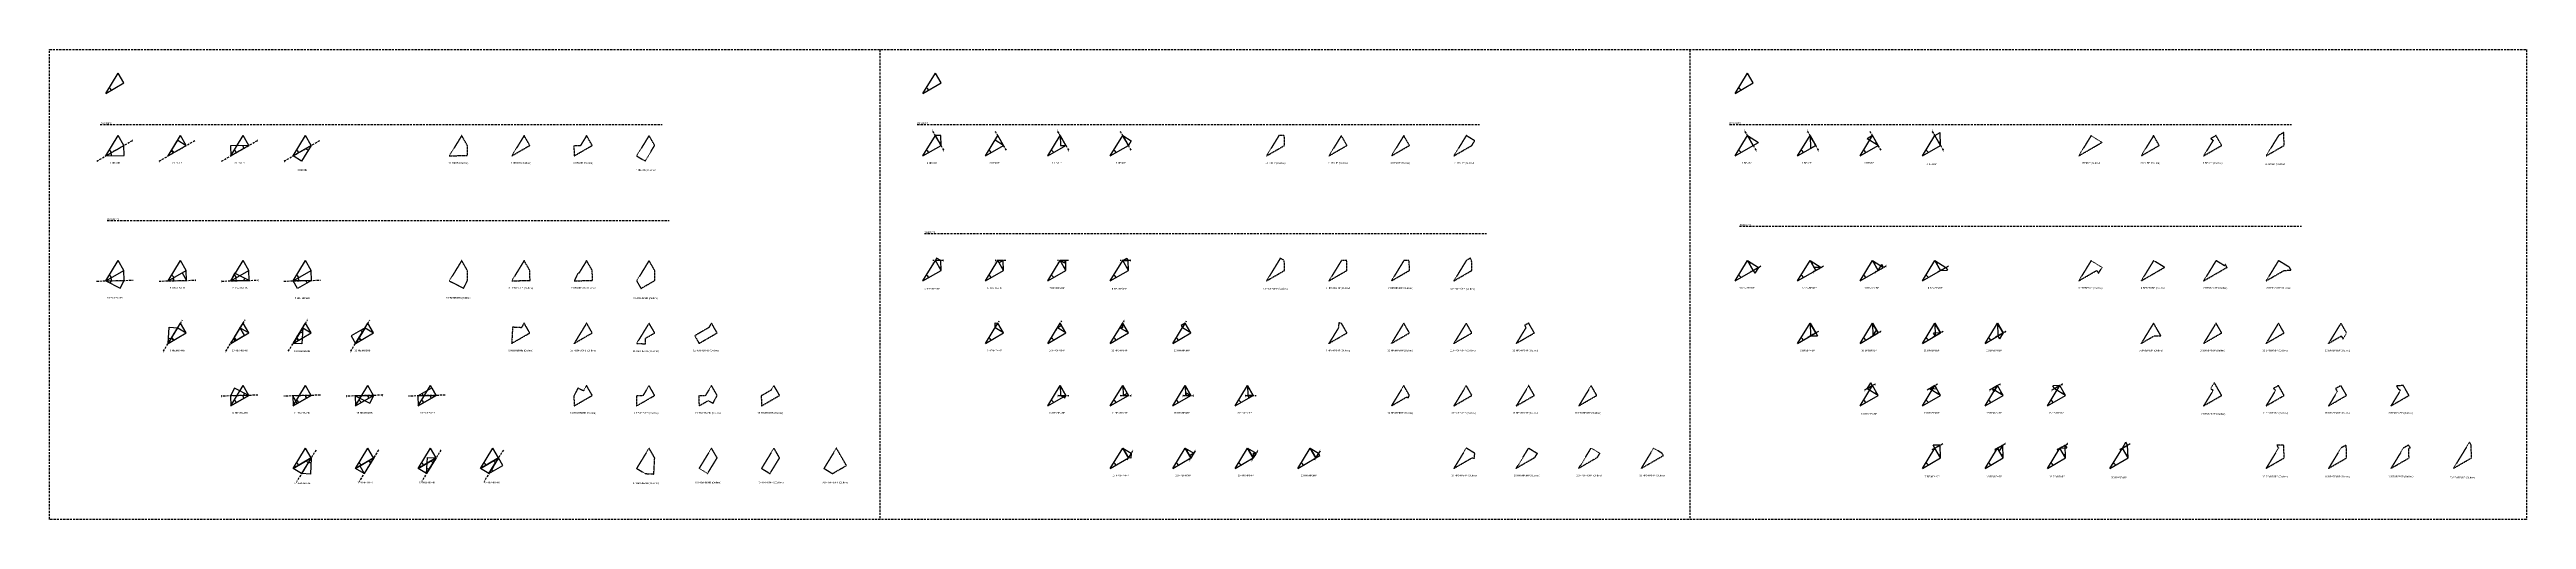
# Model space of a CAD drawing. Header units: millimetres. Extents: x 1397905 to 2845484, y -134122 to 140265.
import ezdxf
from ezdxf.enums import TextEntityAlignment as Align

# ---------------------------------------------------------------- set-up
doc = ezdxf.new("R2010")
doc.units = ezdxf.units.MM
doc.header["$PDMODE"] = 35
doc.linetypes.add('DASHED', pattern=[19.05, 12.7, -6.35])
for name, color, linetype in [('BASE', 170, 'Continuous'), ('HYPOTENUSE', 20, 'Continuous'), ('PERPENDICULAR', 90, 'Continuous')]:
    doc.layers.add(name, color=color, linetype=linetype)
doc.styles.add('Arial', font='arial_0.ttf')
doc.dimstyles.new('ISO-25', dxfattribs={"dimtxt": 250, "dimasz": 100, "dimexe": 1.25, "dimexo": 0.625, "dimgap": 100, "dimtad": 1, "dimdec": 0, "dimtxsty": 'Arial', "dimcen": 2.5, "dimadec": 0, "dimazin": 0, "dimtfac": 1, "dimtdec": 0, "dimtmove": 0, "dimatfit": 3, "dimfxl": 1, "dimarcsym": 0})

# ---------------------------------------------------------------- blocks, each defined once
blk = doc.blocks.new('*D2')
at = {"color": 0, "lineweight": -2, "transparency": 16777216}
blk.add_arc((0, 0), 3850, 3.721067, 24.767266, dxfattribs=at)
at = {"color": 0, "transparency": 16777216}
for points in [[(3459, 1594), (3533, 1632), (3384, 1836)], [(3884, 251), (3800, 249), (3850, 0)]]:
    blk.add_solid(points, dxfattribs=at)
at = {"layer": 'Defpoints', "color": 0, "transparency": 16777216}
for p in [(0, 0), (0, 0), (3797, 635), (12208, 6625), (12208, 0)]:
    blk.add_point(p, dxfattribs=at)
at = {"color": 0, "transparency": 16777216, "insert": (3952, 1003), "char_height": 250, "attachment_point": 5, "rotation": 284.244166, "style": 'Arial'}
blk.add_mtext('28°', dxfattribs=at)
blk = doc.blocks.new('GTN')
at = {"layer": 'BASE'}
blk.add_line((0, 0), (12208.3, 0), dxfattribs=at)
at = {"layer": 'HYPOTENUSE'}
blk.add_line((0, 0), (12208.3, 6625.3), dxfattribs=at)
at = {"layer": 'PERPENDICULAR'}
blk.add_line((12208.3, 0), (12208.3, 6625.3), dxfattribs=at)
at = {"color": 6}
dim = blk.add_angular_dim_2l(base=(3797.3, 635.2), line1=((0, 0), (12208.3, 0)), line2=((0, 0), (12208.3, 6625.3)), dimstyle='ISO-25', override={"dimasz": 250}, dxfattribs=at)
dim.commit()
dim.dimension.update_dxf_attribs({"geometry": '*D2', "text_midpoint": (3952.4, 1003.3)})

msp = doc.modelspace()

# ---------------------------------------------------------------- linework, layer by layer
at = {"linetype": 'DASHED', "ltscale": 100}
for p, q in [((1883099, 140265), (1883099, -134122)), ((2356562, 140265), (2356562, -134122)), ((1425482, 75136), (1446627, 87344)), ((1427455, 96437), (1755940, 96437)), ((1461980, 75136), (1483125, 87344)), ((1498478, 75136), (1519624, 87344)), ((1534977, 75136), (1556122, 87344)), ((1905051, 96437), (2233537, 96437)), ((1920593, 81424), (1913968, 92899)), ((1957091, 81424), (1950466, 92899)), ((1993590, 81424), (1986965, 92899)), ((2030088, 81424), (2023463, 92899)), ((2379741, 96437), (2708226, 96437)), ((2395282, 81424), (2388657, 92899)), ((2431781, 81424), (2425155, 92899)), ((2468279, 81424), (2461654, 92899)), ((2504777, 81424), (2498152, 92899)), ((1431642, 40394), (1760127, 40394)), ((1909161, 32925), (2237646, 32925)), ((2385523, 37045), (2714008, 37045)), ((1920363, 17158), (1914045, 16992)), ((1956861, 17158), (1950543, 16992)), ((1993359, 17158), (1987041, 16992)), ((2029858, 17158), (2023540, 16992)), ((1425405, 5050), (1446857, 5616)), ((1461903, 5050), (1483356, 5616)), ((1498402, 5050), (1519854, 5616)), ((1534900, 5050), (1556352, 5616)), ((2392069, 10397), (2398297, 13992)), ((2428568, 10397), (2434795, 13992)), ((2465066, 10397), (2471294, 13992)), ((2501564, 10397), (2507792, 13992)), ((1464462, -35881), (1475679, -17585)), ((1500961, -35881), (1512177, -17585)), ((1537459, -35881), (1548675, -17585)), ((1573957, -35881), (1585174, -17585)), ((1949645, -23506), (1952948, -18118)), ((1986143, -23506), (1989447, -18118)), ((2022642, -23506), (2025945, -18118)), ((2059140, -23506), (2062443, -18118)), ((2431681, -24304), (2425454, -27899)), ((2468180, -24304), (2461952, -27899)), ((2504678, -24304), (2498450, -27899)), ((2541176, -24304), (2534949, -27899)), ((2464867, -55064), (2458639, -58660)), ((2501365, -55064), (2495138, -58660)), ((2537864, -55064), (2531636, -58660)), ((2574362, -55064), (2568134, -58660)), ((1519700, -61560), (1498248, -62126)), ((1556199, -61560), (1534746, -62126)), ((1592697, -61560), (1571245, -62126)), ((1629196, -61560), (1607743, -62126)), ((1987195, -61826), (1993513, -61659)), ((2023693, -61826), (2030011, -61659)), ((2060192, -61826), (2066510, -61659)), ((2096690, -61826), (2103008, -61659)), ((1553640, -93626), (1542423, -111921)), ((1590138, -93626), (1578922, -111921)), ((1626637, -93626), (1615420, -111921)), ((1663135, -93626), (1651918, -111921)), ((2030909, -94158), (2027606, -99546)), ((2067408, -94158), (2064104, -99546)), ((2103906, -94158), (2100603, -99546)), ((2140404, -94158), (2137101, -99546)), ((2498252, -93361), (2504479, -89765)), ((2534750, -93361), (2540978, -89765)), ((2571248, -93361), (2577476, -89765)), ((2607747, -93361), (2613974, -89765))]:
    msp.add_line(p, q, dxfattribs=at)
msp.add_lwpolyline([(1397905, 140265), (2845484, 140265), (2845484, -134122), (1397905, -134122)], close=True, dxfattribs=at)
at = {"color": 10, "linetype": 'DASHED'}
for points in [[(1638769, 90030), (1631509, 78188), (1642235, 78471), (1642082, 84292)], [(1678734, 5475), (1678580, 11296), (1675267, 17033), (1668007, 5192)]]:
    msp.add_lwpolyline(points, close=True, dxfattribs=at)
at = {"color": 4, "linetype": 'DASHED'}
for points in [[(1678580, 84292), (1675267, 90030), (1668007, 78188)], [(2152863, 90030), (2145603, 78188), (2156176, 84292)], [(2189362, 90030), (2182102, 78188), (2192674, 84292)], [(2627553, 90030), (2620293, 78188), (2630865, 84292)], [(1704506, -31307), (1715078, -25203), (1711766, -19465)], [(2189362, -19465), (2182102, -31307), (2192674, -25203)], [(2225860, -19465), (2218600, -31307), (2229173, -25203)], [(2667364, -25203), (2664051, -19465), (2656791, -31307)], [(2693289, -31307), (2703862, -25203), (2700549, -19465)], [(2229173, -61701), (2225860, -55963), (2218600, -67805)], [(2265671, -61701), (2262358, -55963), (2255098, -67805)], [(2291597, -67805), (2302169, -61701), (2298857, -55963)]]:
    msp.add_lwpolyline(points, close=True, dxfattribs=at)
at = {"color": 9, "linetype": 'DASHED'}
for points in [[(1715078, 84292), (1711766, 90030), (1708136, 84109), (1704352, 84009), (1704506, 78188)], [(1740850, -61984), (1741004, -67805), (1751577, -61701), (1748264, -55963), (1744634, -61884)]]:
    msp.add_lwpolyline(points, close=True, dxfattribs=at)
at = {"color": 8, "linetype": 'DASHED'}
for points in [[(1748264, 90030), (1741004, 78188), (1745968, 75145), (1751577, 84292)], [(1782467, -107347), (1788075, -98199), (1784762, -92462), (1777502, -104304)], [(1818965, -107347), (1824573, -98199), (1821261, -92462), (1814001, -104304)]]:
    msp.add_lwpolyline(points, close=True, dxfattribs=at)
at = {"color": 7, "linetype": 'DASHED'}
for points in [[(2116365, 90030), (2109105, 78188), (2119678, 84292), (2119524, 90113)], [(2152863, 17033), (2145603, 5192), (2156176, 11296), (2156022, 17117)], [(2189362, 17033), (2182102, 5192), (2192674, 11296), (2192521, 17117)]]:
    msp.add_lwpolyline(points, close=True, dxfattribs=at)
at = {"color": 6, "linetype": 'DASHED'}
for points in [[(2230824, 86986), (2225860, 90030), (2218600, 78188), (2229173, 84292)], [(2265671, -98199), (2255098, -104304), (2262358, -92462), (2267323, -95505)], [(2302169, -98199), (2291597, -104304), (2298857, -92462), (2303821, -95505)]]:
    msp.add_lwpolyline(points, close=True, dxfattribs=at)
at = {"color": 5, "linetype": 'DASHED'}
for points in [[(2591054, 90030), (2583794, 78188), (2597481, 86090)], [(2620293, 5192), (2633979, 13093), (2627553, 17033)]]:
    msp.add_lwpolyline(points, close=True, dxfattribs=at)
at = {"color": 3, "linetype": 'DASHED'}
for points in [[(2662399, 87336), (2656791, 78188), (2667364, 84292), (2664051, 90030), (2660937, 88232)], [(2697436, -57761), (2698898, -58657), (2693289, -67805), (2703862, -61701), (2700549, -55963)]]:
    msp.add_lwpolyline(points, close=True, dxfattribs=at)
at = {"color": 2, "linetype": 'DASHED'}
for points in [[(2703663, 91828), (2700549, 90030), (2693289, 78188), (2703862, 84292)], [(2740162, -90664), (2737048, -92462), (2729788, -104304), (2740360, -98199)]]:
    msp.add_lwpolyline(points, close=True, dxfattribs=at)
at = {"linetype": 'DASHED'}
for points in [[(1638769, 17033), (1631509, 5192), (1639914, 913), (1642235, 5475), (1642082, 11296)], [(1715232, 5475), (1715078, 11296), (1711766, 17033), (1707189, 9569), (1706827, 9753), (1704506, 5192)], [(1748264, 17033), (1741004, 5192), (1743563, 759), (1751730, 5475), (1751577, 11296)], [(2116365, 17033), (2109105, 5192), (2119678, 11296), (2119524, 17117), (2117049, 18377)], [(2228265, 18422), (2225860, 17033), (2218600, 5192), (2229173, 11296), (2229019, 17117)], [(2591054, 17033), (2583794, 5192), (2594367, 11296), (2595343, 9606), (2597481, 13093)], [(2669015, 13990), (2664051, 17033), (2656791, 5192), (2670478, 13093), (2669502, 14783)], [(2700549, 17033), (2693289, 5192), (2703862, 11296), (2707952, 11404), (2706976, 13093)], [(1678580, -25203), (1675267, -19465), (1673616, -22159), (1668505, -21889), (1668007, -31307)], [(1746115, -31577), (1746290, -28255), (1751577, -25203), (1748264, -19465), (1741004, -31307)], [(1788075, -25203), (1784762, -19465), (1783111, -22159), (1774943, -26874), (1777502, -31307)], [(2151358, -19385), (2151212, -22159), (2145603, -31307), (2156176, -25203), (2152863, -19465)], [(2260707, -22159), (2255098, -31307), (2265671, -25203), (2262358, -19465), (2259953, -20854)], [(2627553, -19465), (2620293, -31307), (2627752, -27000), (2631841, -26893)], [(2737048, -19465), (2729788, -31307), (2737247, -27000), (2738222, -28690), (2740360, -25203)], [(1715078, -61701), (1711766, -55963), (1709872, -59051), (1706674, -57423), (1704352, -61984), (1704506, -67805)], [(1777349, -61984), (1777502, -67805), (1782789, -64753), (1785753, -66262), (1788075, -61701), (1784762, -55963), (1781132, -61884)], [(1824573, -61701), (1821261, -55963), (1819609, -58657), (1813847, -61984), (1814001, -67805)], [(2192674, -61701), (2189362, -55963), (2182102, -67805), (2191118, -62600), (2191991, -63044)], [(2662399, -58657), (2656791, -67805), (2667364, -61701), (2663075, -54273), (2660937, -57761)], [(2734910, -59451), (2729788, -67805), (2740360, -61701), (2737048, -55963), (2733934, -57761)], [(2771894, -58657), (2766286, -67805), (2776859, -61701), (2773546, -55963), (2769457, -56071), (2770432, -57761)], [(1748264, -92462), (1741004, -104304), (1745968, -107347), (1751079, -107617), (1751577, -98199)], [(1857759, -92462), (1850499, -104304), (1855463, -107347), (1863631, -102632)], [(2230824, -95505), (2225860, -92462), (2218600, -104304), (2229173, -98199), (2230678, -98279)], [(2340320, -95505), (2335355, -92462), (2328095, -104304), (2341073, -96811)], [(2699574, -90772), (2700549, -92462), (2693289, -104304), (2703862, -98199), (2703663, -90664)], [(2776660, -90664), (2773546, -92462), (2766286, -104304), (2776859, -98199), (2776705, -92378), (2777636, -92354)], [(2812183, -88974), (2802784, -104304), (2813357, -98199), (2813158, -90664)]]:
    msp.add_lwpolyline(points, close=True, dxfattribs=at)

# ---------------------------------------------------------------- block references
at = {"rotation": 30}
for p in [(1430768, 114687), (1908364, 114687), (2383053, 114687), (1430768, 78188), (1467266, 78188), (1503765, 78188), (1540263, 78188), (1908364, 78188), (1944862, 78188), (1981361, 78188), (2017859, 78188), (2383053, 78188), (2419552, 78188), (2456050, 78188), (2492548, 78188), (1430768, 5192), (1467266, 5192), (1503765, 5192), (1540263, 5192), (1908364, 5192), (1944862, 5192), (1981361, 5192), (2017859, 5192), (2383053, 5192), (2419552, 5192), (2456050, 5192), (2492548, 5192), (1467266, -31307), (1503765, -31307), (1540263, -31307), (1576761, -31307), (1944862, -31307), (1981361, -31307), (2017859, -31307), (2054358, -31307), (2419552, -31307), (2456050, -31307), (2492548, -31307), (2529047, -31307), (1503765, -67805), (1540263, -67805), (1576761, -67805), (1613260, -67805), (1981361, -67805), (2017859, -67805), (2054358, -67805), (2090856, -67805), (2456050, -67805), (2492548, -67805), (2529047, -67805), (2565545, -67805), (1540263, -104304), (1576761, -104304), (1613260, -104304), (1649758, -104304), (2017859, -104304), (2054358, -104304), (2090856, -104304), (2127354, -104304), (2492548, -104304), (2529047, -104304), (2565545, -104304), (2602044, -104304)]:
    msp.add_blockref('GTN', p, dxfattribs=at)
at = {"linetype": 'DASHED', "ltscale": 100}
for p, xscale, yscale, zscale, rotation in [((1467266, 78188), -0.878914259100548, 0.878914259100548, 0.878914259100548, 238.4883327617908), ((1550836, 84292), -0.878914259100548, 0.878914259100548, 0.878914259100548, 58.48833276179079), ((1918937, 84292), 0.4769797953265321, 0.4769797953265321, 0.4769797953265321, 91.5116672382084), ((1955435, 84292), -0.4769797953265321, 0.4769797953265321, 0.4769797953265321, 328.488332761791), ((1988621, 90030), 0.4769797953265321, 0.4769797953265321, 0.4769797953265321, 271.5116672382085), ((2025119, 90030), -0.476979795326532, 0.4769797953265321, 0.4769797953265321, 148.488332761791), ((2390313, 90030), 0.5426920662484861, 0.5426920662484861, 0.5426920662484861, 299.9999999999997), ((2426812, 90030), -0.5426920662484861, 0.5426920662484861, 0.5426920662484861, 119.9999999999997), ((2466623, 84292), 0.5426920662484861, 0.5426920662484861, 0.5426920662484861, 119.9999999999997), ((2503121, 84292), -0.5426920662484861, 0.5426920662484861, 0.5426920662484861, 299.9999999999997), ((1430768, 78188), 0.878914259100548, 0.878914259100548, 0.878914259100548, 1.511667238208954), ((1514337, 84292), 0.878914259100548, 0.878914259100548, 0.878914259100548, 181.511667238209), ((1918783, 17117), 0.227509725149742, 0.227509725149742, 0.227509725149742, 153.0233344764171), ((1918937, 11296), 0.4769797953265321, 0.4769797953265321, 0.4769797953265321, 91.5116672382084), ((1955282, 17117), -0.227509725149742, 0.227509725149742, 0.227509725149742, 29.99999999999966), ((1955435, 11296), 0.4769797953265321, 0.4769797953265321, 0.4769797953265321, 91.5116672382084), ((1988621, 17033), 0.227509725149742, 0.227509725149742, 0.227509725149742, 333.0233344764171), ((1991934, 11296), 0.4769797953265321, 0.4769797953265321, 0.4769797953265321, 91.5116672382084), ((2025119, 17033), -0.227509725149742, 0.227509725149742, 0.227509725149742, 209.9999999999997), ((2028432, 11296), 0.4769797953265321, 0.4769797953265321, 0.4769797953265321, 91.5116672382084), ((2390313, 17033), 0.5426920662484861, 0.5426920662484861, 0.5426920662484861, 299.9999999999997), ((2426812, 17033), 0.5426920662484861, 0.5426920662484861, 0.5426920662484861, 299.9999999999997), ((2433238, 13093), -0.294514678769062, 0.294514678769062, 0.294514678769062, 29.99999999999854), ((2463310, 17033), 0.5426920662484861, 0.5426920662484861, 0.5426920662484861, 299.9999999999997), ((2466623, 11296), 0.294514678769062, 0.294514678769062, 0.294514678769062, 29.99999999999852), ((2499808, 17033), 0.5426920662484861, 0.5426920662484861, 0.5426920662484861, 299.9999999999997), ((1430768, 5192), 0.878914259100548, 0.878914259100548, 0.878914259100548, 1.511667238208954), ((1430768, 5192), 0.772490274850259, 0.772490274850259, 0.772490274850259, 333.0233344764177), ((1467266, 5192), 0.878914259100548, 0.878914259100548, 0.878914259100548, 1.511667238208954), ((1467266, 5192), -0.772490274850259, 0.772490274850259, 0.772490274850259, 210.0000000000002), ((1503765, 5192), 0.878914259100548, 0.878914259100548, 0.878914259100548, 1.511667238208954), ((1514491, 5475), 0.772490274850259, 0.772490274850259, 0.772490274850259, 153.0233344764177), ((1540263, 5192), 0.878914259100548, 0.878914259100548, 0.878914259100548, 1.511667238208954), ((1550989, 5475), -0.772490274850259, 0.772490274850259, 0.772490274850259, 30.00000000000029), ((2396740, 13093), 0.294514678769062, 0.294514678769062, 0.294514678769062, 209.9999999999985), ((2503121, 11296), -0.294514678769062, 0.294514678769062, 0.294514678769062, 209.9999999999985), ((1467266, -31307), -0.7724902748502631, 0.7724902748502631, 0.7724902748502631, 266.976665523582), ((1467266, -31307), -0.878914259100548, 0.878914259100548, 0.878914259100548, 238.4883327617908), ((1503765, -31307), 0.7724902748502631, 0.7724902748502631, 0.7724902748502631, 29.99999999999946), ((1503765, -31307), -0.878914259100548, 0.878914259100548, 0.878914259100548, 238.4883327617908), ((1545871, -22159), -0.7724902748502631, 0.7724902748502631, 0.7724902748502631, 86.97666552358201), ((1540263, -31307), -0.878914259100548, 0.878914259100548, 0.878914259100548, 238.4883327617908), ((1582370, -22159), 0.7724902748502631, 0.7724902748502631, 0.7724902748502631, 209.9999999999995), ((1576761, -31307), -0.878914259100548, 0.878914259100548, 0.878914259100548, 238.4883327617908), ((1950471, -22159), -0.227509725149739, 0.227509725149739, 0.227509725149739, 266.9766655235829), ((1955435, -25203), -0.4769797953265321, 0.4769797953265321, 0.4769797953265321, 328.488332761791), ((1986969, -22159), 0.227509725149739, 0.227509725149739, 0.227509725149739, 30.00000000000041), ((1991934, -25203), -0.4769797953265321, 0.4769797953265321, 0.4769797953265321, 328.488332761791), ((2025119, -19465), -0.227509725149739, 0.227509725149739, 0.227509725149739, 86.97666552358291), ((2028432, -25203), -0.4769797953265321, 0.4769797953265321, 0.4769797953265321, 328.488332761791), ((2061618, -19465), 0.227509725149739, 0.227509725149739, 0.227509725149739, 210.0000000000004), ((2064930, -25203), -0.4769797953265321, 0.4769797953265321, 0.4769797953265321, 328.488332761791), ((2426812, -19465), -0.5426920662484861, 0.5426920662484861, 0.5426920662484861, 119.9999999999997), ((2427011, -27000), -0.294514678769062, 0.2945146787690621, 0.294514678769062, 209.9999999999985), ((2463310, -19465), -0.5426920662484861, 0.5426920662484861, 0.5426920662484861, 119.9999999999997), ((2463509, -27000), 0.294514678769062, 0.294514678769062, 0.294514678769062, 29.99999999999854), ((2499808, -19465), -0.5426920662484861, 0.5426920662484861, 0.5426920662484861, 119.9999999999997), ((2503121, -25203), -0.2945146787690621, 0.2945146787690621, 0.294514678769062, 29.99999999999862), ((2536307, -19465), -0.5426920662484861, 0.5426920662484861, 0.5426920662484861, 119.9999999999997), ((2539620, -25203), 0.294514678769062, 0.294514678769062, 0.294514678769062, 209.9999999999985), ((1514337, -61701), 0.772490274850259, 0.772490274850259, 0.772490274850259, 153.0233344764177), ((1550836, -61701), -0.772490274850259, 0.772490274850259, 0.772490274850259, 30.00000000000029), ((1576608, -61984), 0.772490274850259, 0.772490274850259, 0.772490274850259, 333.0233344764177), ((1613106, -61984), -0.772490274850259, 0.772490274850259, 0.772490274850259, 210.0000000000003), ((1988621, -55963), 0.4769797953265321, 0.4769797953265321, 0.4769797953265321, 271.5116672382085), ((2025119, -55963), 0.4769797953265321, 0.4769797953265321, 0.4769797953265321, 271.5116672382085), ((2061618, -55963), 0.4769797953265321, 0.4769797953265321, 0.4769797953265321, 271.5116672382085), ((2098116, -55963), 0.4769797953265321, 0.4769797953265321, 0.4769797953265321, 271.5116672382085), ((2460196, -57761), 0.294514678769062, 0.294514678769062, 0.294514678769062, 29.99999999999862), ((2466623, -61701), 0.5426920662484861, 0.5426920662484861, 0.5426920662484861, 119.9999999999997), ((2503121, -61701), 0.5426920662484861, 0.5426920662484861, 0.5426920662484861, 119.9999999999997), ((2496695, -57761), -0.294514678769062, 0.294514678769062, 0.294514678769062, 209.9999999999986), ((2539620, -61701), 0.5426920662484861, 0.5426920662484861, 0.5426920662484861, 119.9999999999997), ((2536307, -55963), 0.294514678769062, 0.294514678769062, 0.294514678769062, 209.9999999999985), ((2572805, -55963), -0.294514678769062, 0.294514678769062, 0.294514678769062, 29.99999999999878), ((2576118, -61701), 0.5426920662484861, 0.5426920662484861, 0.5426920662484861, 119.9999999999997), ((1514337, -61701), 0.878914259100548, 0.878914259100548, 0.878914259100548, 181.511667238209), ((1550836, -61701), 0.878914259100548, 0.878914259100548, 0.878914259100548, 181.511667238209), ((1587334, -61701), 0.878914259100548, 0.878914259100548, 0.878914259100548, 181.511667238209), ((1623832, -61701), 0.878914259100548, 0.878914259100548, 0.878914259100548, 181.511667238209), ((1988774, -61784), 0.227509725149742, 0.227509725149742, 0.227509725149742, 333.0233344764172), ((2025273, -61784), -0.2275097251497419, 0.227509725149742, 0.227509725149742, 209.9999999999998), ((2064930, -61701), 0.227509725149742, 0.227509725149742, 0.227509725149742, 153.0233344764172), ((2101429, -61701), -0.227509725149742, 0.227509725149742, 0.227509725149742, 29.9999999999999), ((1550836, -98199), -0.8789142591005481, 0.878914259100548, 0.878914259100548, 58.48833276179079), ((1550836, -98199), -0.7724902748502631, 0.7724902748502629, 0.772490274850263, 86.97666552358201), ((1587334, -98199), -0.8789142591005481, 0.878914259100548, 0.878914259100548, 58.48833276179079), ((1587334, -98199), 0.772490274850263, 0.772490274850263, 0.772490274850263, 209.9999999999994), ((1623832, -98199), -0.8789142591005481, 0.878914259100548, 0.878914259100548, 58.48833276179079), ((1618224, -107347), -0.772490274850263, 0.7724902748502629, 0.772490274850263, 266.976665523582), ((1660331, -98199), -0.8789142591005481, 0.878914259100548, 0.878914259100548, 58.48833276179079), ((1654722, -107347), 0.772490274850263, 0.772490274850263, 0.772490274850263, 29.99999999999943), ((2025119, -92462), -0.476979795326532, 0.4769797953265321, 0.4769797953265321, 148.488332761791), ((2030084, -95505), -0.2275097251497389, 0.2275097251497389, 0.227509725149739, 86.97666552358291), ((2061618, -92462), -0.476979795326532, 0.4769797953265321, 0.4769797953265321, 148.488332761791), ((2066582, -95505), 0.227509725149739, 0.227509725149739, 0.227509725149739, 210.0000000000002), ((2098116, -92462), -0.476979795326532, 0.4769797953265321, 0.4769797953265321, 148.488332761791), ((2101429, -98199), -0.2275097251497389, 0.2275097251497389, 0.227509725149739, 266.9766655235829), ((2134614, -92462), -0.476979795326532, 0.4769797953265321, 0.4769797953265321, 148.488332761791), ((2137927, -98199), 0.227509725149739, 0.227509725149739, 0.227509725149739, 30.00000000000027), ((2502922, -90664), -0.2945146787690621, 0.2945146787690621, 0.294514678769062, 29.99999999999862), ((2503121, -98199), -0.5426920662484861, 0.5426920662484861, 0.5426920662484861, 299.9999999999997), ((2539620, -98199), -0.5426920662484861, 0.5426920662484861, 0.5426920662484861, 299.9999999999997), ((2539421, -90664), 0.294514678769062, 0.294514678769062, 0.294514678769062, 209.9999999999985), ((2576118, -98199), -0.5426920662484861, 0.5426920662484861, 0.5426920662484861, 299.9999999999997), ((2572805, -92462), -0.294514678769062, 0.2945146787690621, 0.294514678769062, 209.9999999999985), ((2609304, -92462), 0.294514678769062, 0.294514678769062, 0.294514678769062, 29.99999999999854), ((2612616, -98199), -0.5426920662484861, 0.5426920662484861, 0.5426920662484861, 299.9999999999997)]:
    msp.add_blockref('GTN', p, dxfattribs=dict(at, xscale=xscale, yscale=yscale, zscale=zscale, rotation=rotation))

# ---------------------------------------------------------------- texts
at = {"linetype": 'DASHED', "ltscale": 100, "style": 'Arial'}
for s, p in [('[Cos(Θ)]^ 2', (1427455, 96437)), ('[Sin(Θ)]^ 2', (1905051, 96437)), ('[Tan(Θ)]^ 2', (2379741, 96437)), ('[Cos(Θ)]^ 3', (1431642, 40394)), ('[Sin(Θ)]^ 3', (1909161, 32925)), ('[Tan(Θ)]^ 3', (2385523, 37045))]:
    msp.add_text(s, height=1000, dxfattribs=at).set_placement(p, align=Align.BOTTOM_LEFT)
for s, p in [('⌡', (1446627, 87344)), ('⌡', (1483125, 87344)), ('⌡', (1519624, 87344)), ('⌡', (1556122, 87344)), ('⌡', (1913968, 92899)), ('⌡', (1950466, 92899)), ('⌡', (1986965, 92899)), ('⌡', (2023463, 92899)), ('⌡', (2388657, 92899)), ('⌡', (2425155, 92899)), ('⌡', (2461654, 92899)), ('⌡', (2498152, 92899)), ('⌠', (1425482, 75136)), ('1 HB∞HB', (1436131, 74044)), ('⌠', (1461980, 75136)), ('2 HBóHB', (1472553, 74044)), ('⌠', (1498478, 75136)), ('3 HBöHB', (1508974, 74044)), ('⌠', (1534977, 75136)), ('1 HB8HB (Outline)', (1636872, 74044)), ('2 HBóHB (Outline)', (1673294, 74044)), ('3 HBöHB (Outline)', (1709715, 74044)), ('1 HP∞HP', (1913650, 74014)), ('⌠', (1920593, 81424)), ('2 HPóHP', (1950149, 74044)), ('⌠', (1957091, 81424)), ('3 HPöHP', (1986647, 74044)), ('⌠', (1993590, 81424)), ('4 HPòHP', (2023971, 74044)), ('⌠', (2030088, 81424)), ('1 HP8HP (Outline)', (2114391, 74014)), ('2 HPóHP (Outline)', (2150890, 74044)), ('3 HPöHP (Outline)', (2187388, 74044)), ('4 HPòHP (Outline)', (2224712, 74044)), ('1 BP∞BP', (2389897, 74044)), ('⌠', (2395282, 81424)), ('2 BPóBP', (2424838, 74044)), ('⌠', (2431781, 81424)), ('3 BPöBP', (2461336, 74044)), ('⌠', (2468279, 81424)), ('4 BPòBP', (2497835, 73414)), ('⌠', (2504777, 81424)), ('1 BP8BP (Outline)', (2590638, 74044)), ('2 BPóBP (Outline)', (2625579, 74044)), ('3 BPöBP (Outline)', (2662077, 74044)), ('4 BPòBP (Outline)', (2698576, 73414)), ('4 HBòHB', (1545549, 69935)), ('4 HBòHB (Outline)', (1746290, 69935)), ('⌡', (1914045, 16992)), ('⌠', (1920363, 17158)), ('⌡', (1950543, 16992)), ('⌠', (1956861, 17158)), ('⌡', (1987041, 16992)), ('⌠', (1993359, 17158)), ('⌡', (2023540, 16992)), ('⌠', (2029858, 17158)), ('⌡', (2398297, 13992)), ('⌡', (2434795, 13992)), ('⌡', (2471294, 13992)), ('⌡', (2507792, 13992)), ('⌠', (1425405, 5050)), ('⌡', (1446857, 5616)), ('⌠', (1461903, 5050)), ('6 HB∞HBóHB', (1472629, 1047)), ('⌡', (1483356, 5616)), ('⌠', (1498402, 5050)), ('7 HB∞HBöHB', (1509128, 1047)), ('⌡', (1519854, 5616)), ('⌠', (1534900, 5050)), ('⌡', (1556352, 5616)), ('6 HB8HBóHB (Outline)', (1673370, 1047)), ('7 HB8HBöHB (Outline)', (1709869, 1047)), ('5 HP∞HP∞HP', (1913650, 577)), ('6 HP∞HPóHP', (1950149, 1018)), ('7 HP∞HPöHP', (1986647, 1018)), ('8 HP∞HPòHP', (2023146, 561)), ('5 HP8HP8HP (Outline)', (2114391, 577)), ('6 HP8HPóHP (Outline)', (2150890, 1018)), ('7 HP8HPöHP (Outline)', (2187388, 1018)), ('8 HP8HPòHP (Outline)', (2223886, 561)), ('5 BP∞BP∞BP', (2389897, 1047)), ('⌠', (2392069, 10397)), ('6 BP∞BPóBP', (2426395, 1047)), ('⌠', (2428568, 10397)), ('7 BP∞BPöBP', (2462893, 1047)), ('⌠', (2465066, 10397)), ('8 BP∞BPòBP', (2499880, 1047)), ('⌠', (2501564, 10397)), ('5 BP8BP8BP (Outline)', (2590638, 1047)), ('6 BP8BPóBP (Outline)', (2627136, 1047)), ('7 BP8BPöBP (Outline)', (2663634, 1047)), ('8 BP8BPòBP (Outline)', (2700620, 1047)), ('5 HB∞HB∞HB', (1436131, -4729)), ('8 HB∞HBòHB', (1545626, -4937)), ('5 HB8HB8HB (Outline)', (1636872, -4729)), ('8 HB8HBòHB (Outline)', (1746367, -4937)), ('⌡', (1475679, -17585)), ('⌡', (1512177, -17585)), ('⌡', (1548675, -17585)), ('⌡', (1585174, -17585)), ('⌠', (1949645, -23506)), ('⌡', (1952948, -18118)), ('⌠', (1986143, -23506)), ('⌡', (1989447, -18118)), ('⌠', (2022642, -23506)), ('⌡', (2025945, -18118)), ('⌠', (2059140, -23506)), ('⌡', (2062443, -18118)), ('⌡', (2425454, -27899)), ('⌠', (2431681, -24304)), ('⌡', (2461952, -27899)), ('⌠', (2468180, -24304)), ('⌡', (2498450, -27899)), ('⌠', (2504678, -24304)), ('⌡', (2534949, -27899)), ('⌠', (2541176, -24304)), ('⌠', (1464462, -35881)), ('9 HBóHB∞HB', (1472553, -35451)), ('⌠', (1500961, -35881)), ('10 HBóHBóHB', (1509051, -35451)), ('⌠', (1537459, -35881)), ('11 HBóHBöHB', (1545549, -35816)), ('⌠', (1573957, -35881)), ('12 HBóHBòHB', (1580768, -35451)), ('9 HBóHB8HB (Outline)', (1673294, -35451)), ('10 HBóHBóHB (Outline)', (1709792, -35451)), ('11 HBóHBöHB (Outline)', (1746290, -35816)), ('12 HBóHBòHB (Outline)', (1781509, -35451)), ('9 HPóHP∞HP', (1950149, -35479)), ('10 HPóHPóHP', (1986647, -35451)), ('11 HPóHPöHP', (2023146, -35451)), ('12 HPóHPòHP', (2059644, -35451)), ('9 HPóHP8HP (Outline)', (2150890, -35479)), ('10 HPóHPóHP (Outline)', (2187388, -35451)), ('11 HPóHPöHP (Outline)', (2223886, -35451)), ('12 HPóHPòHP (Outline)', (2260385, -35451)), ('9 BPóBP∞BP', (2425326, -35451)), ('10 BPóBPóBP', (2461336, -35451)), ('11 BPóBPöBP', (2497835, -35451)), ('12 BPóBPòBP', (2534333, -35451)), ('9 BPóBP8BP (Outline)', (2626067, -35451)), ('10 BPóBPóBP (Outline)', (2662077, -35451)), ('11 BPóBPöBP (Outline)', (2698576, -35451)), ('12 BPóBPòBP (Outline)', (2735074, -35451)), ('⌠', (2464867, -55064)), ('⌠', (2501365, -55064)), ('⌠', (2537864, -55064)), ('⌠', (2574362, -55064)), ('⌡', (1498248, -62126)), ('13 HBöHB∞HB', (1508974, -71950)), ('⌠', (1519700, -61560)), ('⌡', (1534746, -62126)), ('14 HBöHBóHB', (1545473, -71950)), ('⌠', (1556199, -61560)), ('⌡', (1571245, -62126)), ('15 HBöHBöHB', (1581971, -71950)), ('⌠', (1592697, -61560)), ('⌡', (1607743, -62126)), ('16 HBöHBòHB', (1618469, -71950)), ('⌠', (1629196, -61560)), ('13 HBöHB8HB (Outline)', (1709715, -71950)), ('14 HBöHBóHB (Outline)', (1746213, -71950)), ('15 HBöHBöHB (Outline)', (1782712, -71950)), ('16 HBöHBòHB (Outline)', (1819210, -71950)), ('13 HPöHP∞HP', (1986647, -71950)), ('⌠', (1987195, -61826)), ('⌡', (1993513, -61659)), ('14 HPöHPóHP', (2023146, -71950)), ('⌠', (2023693, -61826)), ('⌡', (2030011, -61659)), ('15 HPöHPöHP', (2059644, -71950)), ('⌠', (2060192, -61826)), ('⌡', (2066510, -61659)), ('16 HPöHPòHP', (2096142, -71950)), ('⌠', (2096690, -61826)), ('⌡', (2103008, -61659)), ('13 HPöHP8HP (Outline)', (2187388, -71950)), ('14 HPöHPóHP (Outline)', (2223886, -71950)), ('15 HPöHPöHP (Outline)', (2260385, -71950)), ('16 HPöHPòHP (Outline)', (2296883, -71950)), ('13 BPöBP∞BP', (2461336, -72541)), ('⌡', (2458639, -58660)), ('14 BPöBPóBP', (2497835, -71950)), ('⌡', (2495138, -58660)), ('15 BPöBPöBP', (2534333, -71950)), ('⌡', (2531636, -58660)), ('16 BPöBPòBP', (2570832, -71950)), ('⌡', (2568134, -58660)), ('13 BPöBP8BP (Outline)', (2662077, -72541)), ('14 BPöBPóBP (Outline)', (2698576, -71950)), ('15 BPöBPöBP (Outline)', (2735074, -71950)), ('16 BPöBPòBP (Outline)', (2771572, -71950)), ('⌠', (1553640, -93626)), ('⌠', (1590138, -93626)), ('⌠', (1626637, -93626)), ('⌠', (1663135, -93626)), ('⌡', (2027606, -99546)), ('⌠', (2030909, -94158)), ('⌡', (2064104, -99546)), ('⌠', (2067408, -94158)), ('⌡', (2100603, -99546)), ('⌠', (2103906, -94158)), ('⌡', (2137101, -99546)), ('⌠', (2140404, -94158)), ('⌠', (2498252, -93361)), ('⌡', (2504479, -89765)), ('⌠', (2534750, -93361)), ('⌡', (2540978, -89765)), ('⌠', (2571248, -93361)), ('⌡', (2577476, -89765)), ('⌠', (2607747, -93361)), ('⌡', (2613974, -89765)), ('17 HBòHB∞HB', (1545549, -112921)), ('⌡', (1542423, -111921)), ('18 HBòHBóHB', (1582048, -112557)), ('⌡', (1578922, -111921)), ('19 HBòHBöHB', (1618546, -112557)), ('⌡', (1615420, -111921)), ('⌡', (1651918, -111921)), ('20 HBòHBòHB', (1656324, -112557)), ('17 HBòHB8HB (Outline)', (1746290, -112921)), ('18 HBòHBóHB (Outline)', (1782789, -112557)), ('19 HBòHBöHB (Outline)', (1819287, -112557)), ('20 HBòHBòHB (Outline)', (1857065, -112557)), ('17 HPòHP∞HP', (2023971, -108448)), ('18 HPòHPóHP', (2060470, -108448)), ('19 HPòHPöHP', (2096968, -108448)), ('20 HPòHPòHP', (2133843, -108448)), ('17 HPòHP8HP (Outline)', (2224712, -108448)), ('18 HPòHPóHP (Outline)', (2261211, -108448)), ('19 HPòHPöHP (Outline)', (2297709, -108448)), ('20 HPòHPòHP (Outline)', (2334584, -108448)), ('17 BPòBP∞BP', (2497835, -109077)), ('18 BPòBPóBP', (2534333, -109077)), ('19 BPòBPöBP', (2571220, -109077)), ('20 BPòBPòBP', (2607330, -109669)), ('17 BPòBP8BP (Outline)', (2698576, -109077)), ('18 BPòBPóBP (Outline)', (2735074, -109077)), ('19 BPòBPöBP (Outline)', (2771961, -109077)), ('20 BPòBPòBP (Outline)', (2808071, -109669))]:
    msp.add_text(s, height=1000, dxfattribs=at).set_placement(p, align=Align.MIDDLE_CENTER)

doc.saveas('drawing.dxf')
